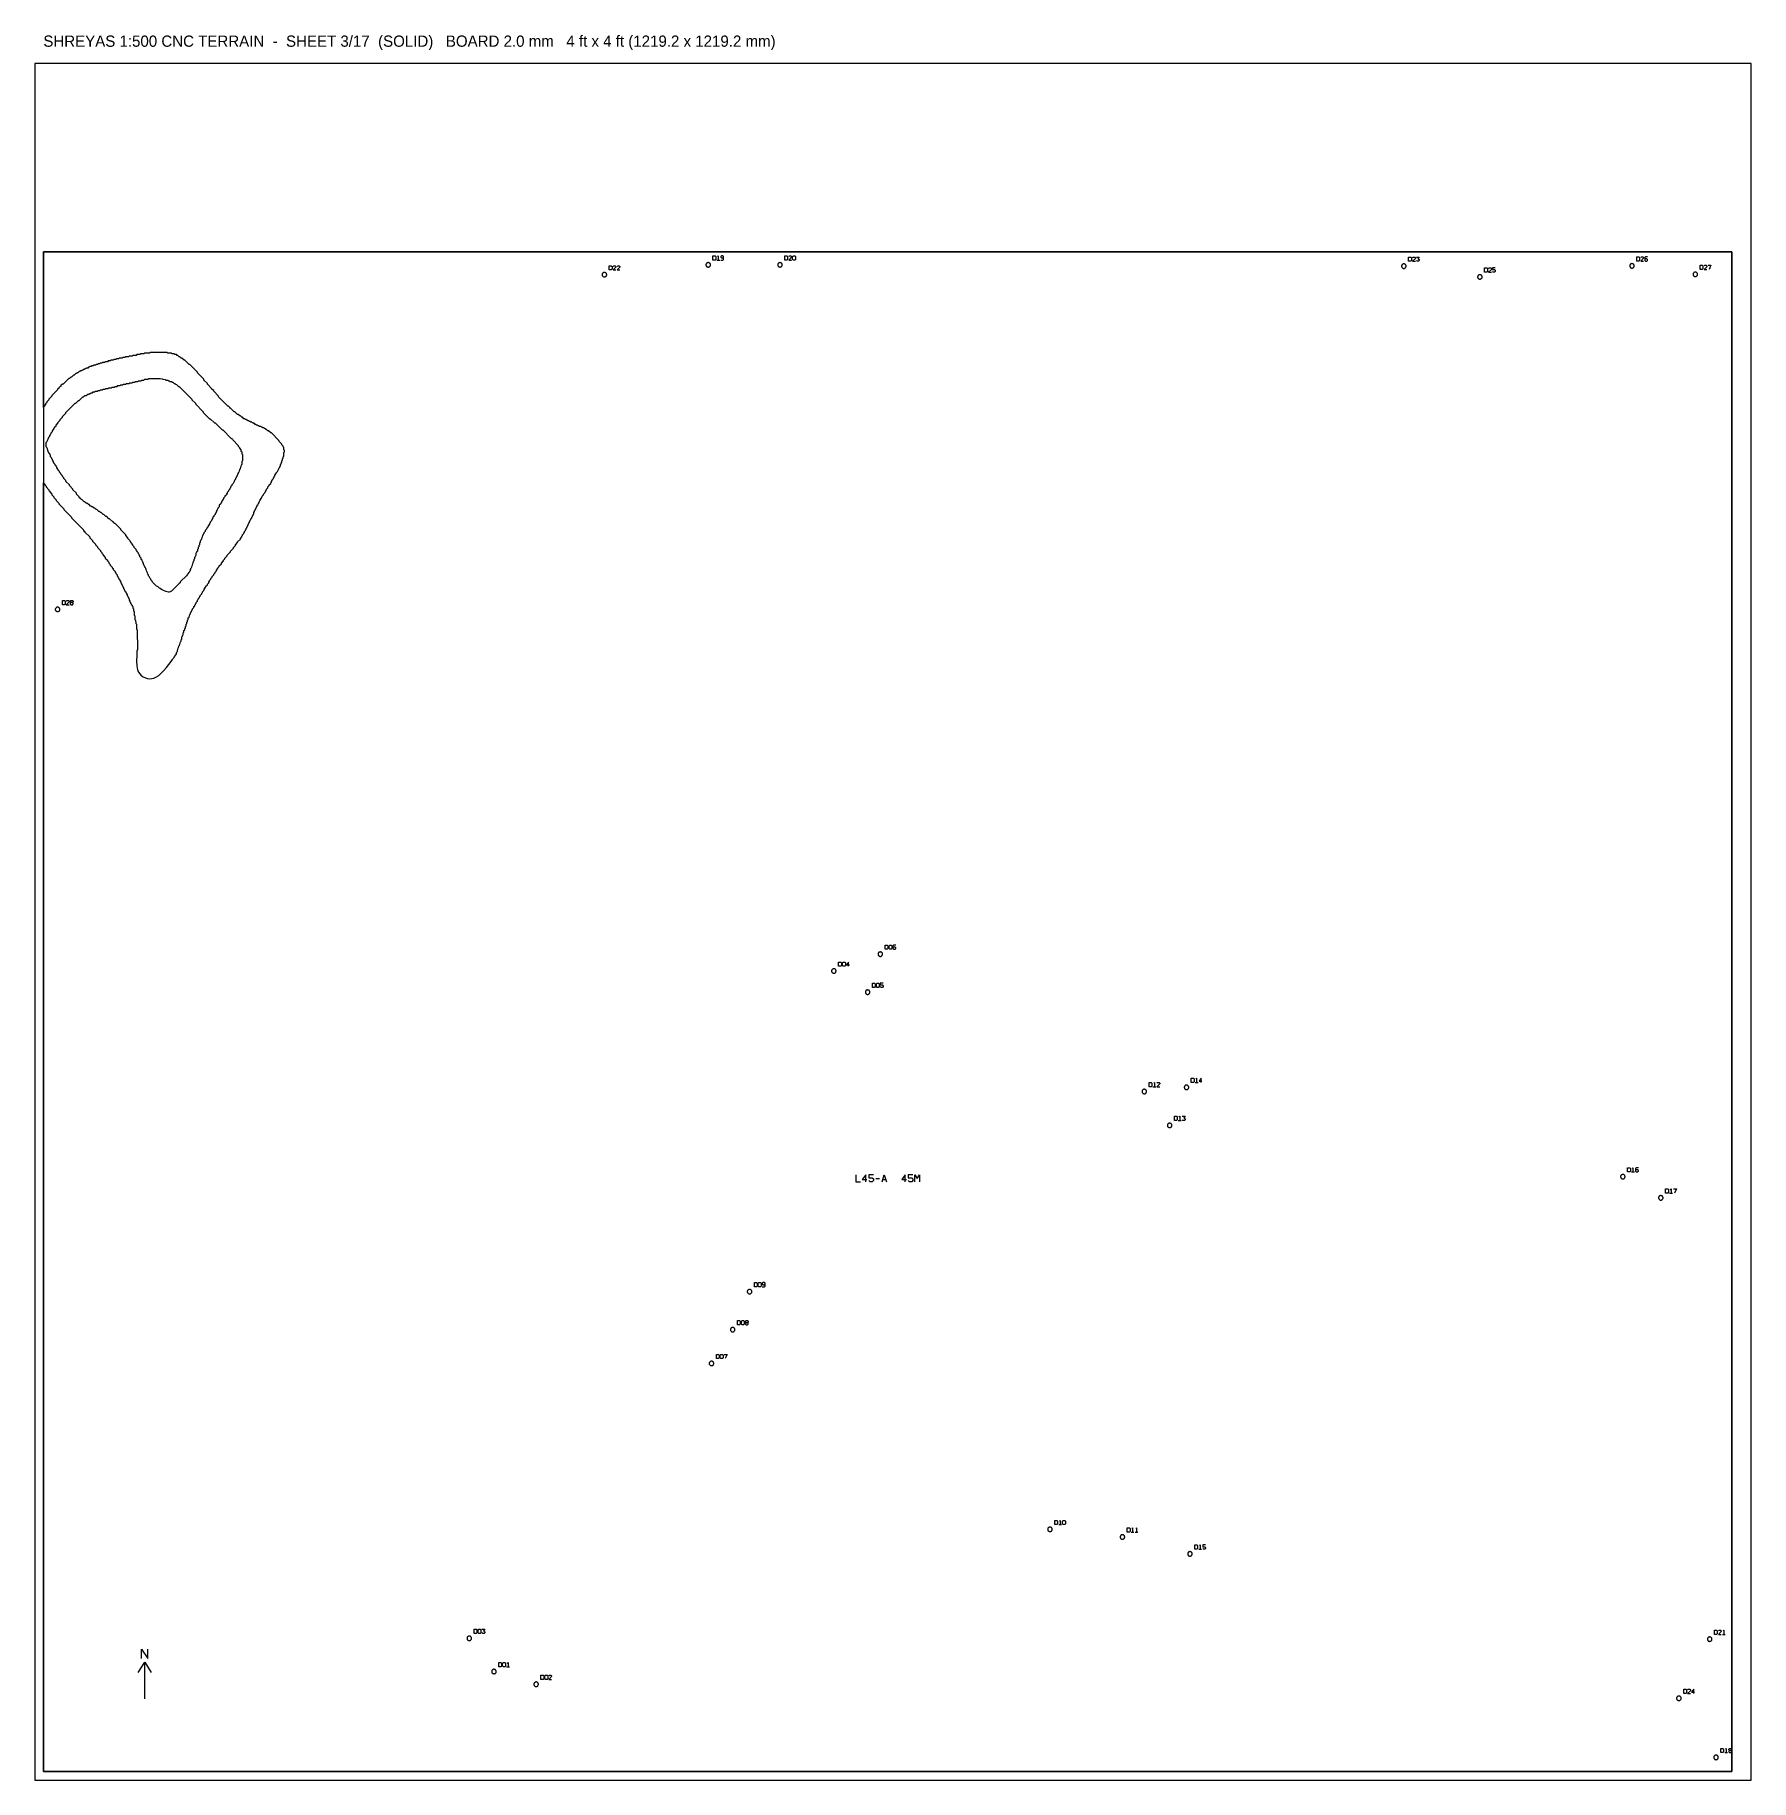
# Model space of a CAD drawing. Header units: millimetres. Extents: x 0 to 1219, y 0 to 1240.
import ezdxf

# ---------------------------------------------------------------- set-up
doc = ezdxf.new("R2010")
doc.units = ezdxf.units.MM
for name, color, linetype in [('CUT_DOWEL_3.2', 2, 'Continuous'), ('CUT_INNER', 1, 'Continuous'), ('CUT_OUTER', 1, 'Continuous'), ('ENGRAVE_BLDG_BOX', 5, 'Continuous'), ('ENGRAVE_BLDG_FOOTPRINT', 8, 'Continuous'), ('ENGRAVE_NEXT', 3, 'Continuous'), ('ENGRAVE_NORTH', 2, 'Continuous'), ('ENGRAVE_TEXT', 2, 'Continuous'), ('NOTES', 7, 'Continuous'), ('SHEET_EDGE', 7, 'Continuous')]:
    doc.layers.add(name, color=color, linetype=linetype)

msp = doc.modelspace()

# ---------------------------------------------------------------- texts
at = {"layer": 'NOTES'}
msp.add_text('SHREYAS 1:500 CNC TERRAIN  -  SHEET 3/17  (SOLID)   BOARD 2.0 mm   4 ft x 4 ft (1219.2 x 1219.2 mm)', height=8, dxfattribs=at).set_placement((6, 1231.2))

# ---------------------------------------------------------------- linework, layer by layer
at = {"layer": 'CUT_DOWEL_3.2'}
for points in [[(406.2, 1069.3), (406.2, 1069.5), (406.1, 1069.7), (406.1, 1069.9), (406, 1070.1), (405.9, 1070.3), (405.7, 1070.4), (405.6, 1070.6), (405.4, 1070.7), (405.2, 1070.8), (405, 1070.8), (404.8, 1070.9), (404.6, 1070.9), (404.4, 1070.9), (404.2, 1070.8), (404, 1070.8), (403.8, 1070.7), (403.6, 1070.6), (403.5, 1070.4), (403.3, 1070.3), (403.2, 1070.1), (403.1, 1069.9), (403.1, 1069.7), (403, 1069.5), (403, 1069.3), (403, 1069.1), (403.1, 1068.9), (403.1, 1068.7), (403.2, 1068.5), (403.3, 1068.3), (403.5, 1068.2), (403.6, 1068), (403.8, 1067.9), (404, 1067.8), (404.2, 1067.7), (404.4, 1067.7), (404.6, 1067.7), (404.8, 1067.7), (405, 1067.7), (405.2, 1067.8), (405.4, 1067.9), (405.6, 1068), (405.7, 1068.2), (405.9, 1068.3), (406, 1068.5), (406.1, 1068.7), (406.1, 1068.9), (406.2, 1069.1), (406.2, 1069.3)], [(479.9, 1076.3), (479.9, 1076.5), (479.9, 1076.7), (479.8, 1076.9), (479.7, 1077.1), (479.6, 1077.3), (479.4, 1077.4), (479.3, 1077.6), (479.1, 1077.7), (478.9, 1077.8), (478.7, 1077.8), (478.5, 1077.9), (478.3, 1077.9), (478.1, 1077.9), (477.9, 1077.8), (477.7, 1077.8), (477.5, 1077.7), (477.3, 1077.6), (477.2, 1077.4), (477, 1077.3), (476.9, 1077.1), (476.8, 1076.9), (476.8, 1076.7), (476.7, 1076.5), (476.7, 1076.3), (476.7, 1076.1), (476.8, 1075.9), (476.8, 1075.7), (476.9, 1075.5), (477, 1075.3), (477.2, 1075.2), (477.3, 1075), (477.5, 1074.9), (477.7, 1074.8), (477.9, 1074.8), (478.1, 1074.7), (478.3, 1074.7), (478.5, 1074.7), (478.7, 1074.8), (478.9, 1074.8), (479.1, 1074.9), (479.3, 1075), (479.4, 1075.2), (479.6, 1075.3), (479.7, 1075.5), (479.8, 1075.7), (479.9, 1075.9), (479.9, 1076.1), (479.9, 1076.3)], [(530.9, 1076.3), (530.9, 1076.5), (530.9, 1076.7), (530.8, 1076.9), (530.7, 1077.1), (530.6, 1077.3), (530.4, 1077.4), (530.3, 1077.6), (530.1, 1077.7), (529.9, 1077.8), (529.7, 1077.8), (529.5, 1077.9), (529.3, 1077.9), (529.1, 1077.9), (528.9, 1077.8), (528.7, 1077.8), (528.5, 1077.7), (528.3, 1077.6), (528.2, 1077.4), (528, 1077.3), (527.9, 1077.1), (527.8, 1076.9), (527.8, 1076.7), (527.7, 1076.5), (527.7, 1076.3), (527.7, 1076.1), (527.8, 1075.9), (527.8, 1075.7), (527.9, 1075.5), (528, 1075.3), (528.2, 1075.2), (528.3, 1075), (528.5, 1074.9), (528.7, 1074.8), (528.9, 1074.8), (529.1, 1074.7), (529.3, 1074.7), (529.5, 1074.7), (529.7, 1074.8), (529.9, 1074.8), (530.1, 1074.9), (530.3, 1075), (530.4, 1075.2), (530.6, 1075.3), (530.7, 1075.5), (530.8, 1075.7), (530.9, 1075.9), (530.9, 1076.1), (530.9, 1076.3)], [(974.1, 1075.4), (974.1, 1075.6), (974.1, 1075.8), (974, 1076), (973.9, 1076.2), (973.8, 1076.3), (973.7, 1076.5), (973.5, 1076.6), (973.3, 1076.7), (973.1, 1076.8), (972.9, 1076.9), (972.7, 1076.9), (972.5, 1077), (972.3, 1076.9), (972.1, 1076.9), (971.9, 1076.8), (971.7, 1076.7), (971.6, 1076.6), (971.4, 1076.5), (971.3, 1076.3), (971.1, 1076.2), (971.1, 1076), (971, 1075.8), (970.9, 1075.6), (970.9, 1075.4), (970.9, 1075.2), (971, 1074.9), (971.1, 1074.8), (971.1, 1074.6), (971.3, 1074.4), (971.4, 1074.2), (971.6, 1074.1), (971.7, 1074), (971.9, 1073.9), (972.1, 1073.8), (972.3, 1073.8), (972.5, 1073.8), (972.7, 1073.8), (972.9, 1073.8), (973.1, 1073.9), (973.3, 1074), (973.5, 1074.1), (973.7, 1074.2), (973.8, 1074.4), (973.9, 1074.6), (974, 1074.8), (974.1, 1074.9), (974.1, 1075.2), (974.1, 1075.4)], [(1028.1, 1067.7), (1028.1, 1067.9), (1028.1, 1068.1), (1028, 1068.3), (1027.9, 1068.5), (1027.8, 1068.7), (1027.7, 1068.9), (1027.5, 1069), (1027.3, 1069.1), (1027.1, 1069.2), (1026.9, 1069.3), (1026.7, 1069.3), (1026.5, 1069.3), (1026.3, 1069.3), (1026.1, 1069.3), (1025.9, 1069.2), (1025.7, 1069.1), (1025.6, 1069), (1025.4, 1068.9), (1025.3, 1068.7), (1025.1, 1068.5), (1025.1, 1068.3), (1025, 1068.1), (1024.9, 1067.9), (1024.9, 1067.7), (1024.9, 1067.5), (1025, 1067.3), (1025.1, 1067.1), (1025.1, 1066.9), (1025.3, 1066.8), (1025.4, 1066.6), (1025.6, 1066.5), (1025.7, 1066.3), (1025.9, 1066.3), (1026.1, 1066.2), (1026.3, 1066.1), (1026.5, 1066.1), (1026.7, 1066.1), (1026.9, 1066.2), (1027.1, 1066.3), (1027.3, 1066.3), (1027.5, 1066.5), (1027.7, 1066.6), (1027.8, 1066.8), (1027.9, 1066.9), (1028, 1067.1), (1028.1, 1067.3), (1028.1, 1067.5), (1028.1, 1067.7)], [(1136.2, 1075.6), (1136.2, 1075.8), (1136.1, 1076), (1136.1, 1076.2), (1136, 1076.4), (1135.8, 1076.5), (1135.7, 1076.7), (1135.5, 1076.8), (1135.4, 1076.9), (1135.2, 1077), (1135, 1077.1), (1134.8, 1077.2), (1134.6, 1077.2), (1134.4, 1077.2), (1134.2, 1077.1), (1134, 1077), (1133.8, 1076.9), (1133.6, 1076.8), (1133.4, 1076.7), (1133.3, 1076.5), (1133.2, 1076.4), (1133.1, 1076.2), (1133, 1076), (1133, 1075.8), (1133, 1075.6), (1133, 1075.4), (1133, 1075.1), (1133.1, 1075), (1133.2, 1074.8), (1133.3, 1074.6), (1133.4, 1074.4), (1133.6, 1074.3), (1133.8, 1074.2), (1134, 1074.1), (1134.2, 1074), (1134.4, 1074), (1134.6, 1074), (1134.8, 1074), (1135, 1074), (1135.2, 1074.1), (1135.4, 1074.2), (1135.5, 1074.3), (1135.7, 1074.4), (1135.8, 1074.6), (1136, 1074.8), (1136.1, 1075), (1136.1, 1075.1), (1136.2, 1075.4), (1136.2, 1075.6)], [(1181.2, 1069.6), (1181.2, 1069.8), (1181.1, 1070), (1181.1, 1070.2), (1181, 1070.4), (1180.8, 1070.5), (1180.7, 1070.7), (1180.5, 1070.8), (1180.4, 1070.9), (1180.2, 1071), (1180, 1071.1), (1179.8, 1071.2), (1179.6, 1071.2), (1179.4, 1071.2), (1179.2, 1071.1), (1179, 1071), (1178.8, 1070.9), (1178.6, 1070.8), (1178.4, 1070.7), (1178.3, 1070.5), (1178.2, 1070.4), (1178.1, 1070.2), (1178, 1070), (1178, 1069.8), (1178, 1069.6), (1178, 1069.4), (1178, 1069.1), (1178.1, 1069), (1178.2, 1068.8), (1178.3, 1068.6), (1178.4, 1068.4), (1178.6, 1068.3), (1178.8, 1068.2), (1179, 1068.1), (1179.2, 1068), (1179.4, 1068), (1179.6, 1068), (1179.8, 1068), (1180, 1068), (1180.2, 1068.1), (1180.4, 1068.2), (1180.5, 1068.3), (1180.7, 1068.4), (1180.8, 1068.6), (1181, 1068.8), (1181.1, 1069), (1181.1, 1069.1), (1181.2, 1069.4), (1181.2, 1069.6)], [(17.7, 831.5), (17.7, 831.7), (17.6, 832), (17.6, 832.1), (17.5, 832.3), (17.4, 832.5), (17.2, 832.7), (17.1, 832.8), (16.9, 832.9), (16.7, 833), (16.5, 833.1), (16.3, 833.1), (16.1, 833.1), (15.9, 833.1), (15.7, 833.1), (15.5, 833), (15.3, 832.9), (15.1, 832.8), (15, 832.7), (14.8, 832.5), (14.7, 832.3), (14.6, 832.1), (14.6, 832), (14.5, 831.7), (14.5, 831.5), (14.5, 831.3), (14.6, 831.1), (14.6, 830.9), (14.7, 830.7), (14.8, 830.6), (15, 830.4), (15.1, 830.3), (15.3, 830.2), (15.5, 830.1), (15.7, 830), (15.9, 830), (16.1, 829.9), (16.3, 830), (16.5, 830), (16.7, 830.1), (16.9, 830.2), (17.1, 830.3), (17.2, 830.4), (17.4, 830.6), (17.5, 830.7), (17.6, 830.9), (17.6, 831.1), (17.7, 831.3), (17.7, 831.5)], [(602.2, 586.7), (602.2, 586.9), (602.1, 587.1), (602.1, 587.3), (602, 587.5), (601.9, 587.7), (601.7, 587.8), (601.6, 588), (601.4, 588.1), (601.2, 588.2), (601, 588.2), (600.8, 588.3), (600.6, 588.3), (600.4, 588.3), (600.2, 588.2), (600, 588.2), (599.8, 588.1), (599.6, 588), (599.4, 587.8), (599.3, 587.7), (599.2, 587.5), (599.1, 587.3), (599, 587.1), (599, 586.9), (599, 586.7), (599, 586.5), (599, 586.3), (599.1, 586.1), (599.2, 585.9), (599.3, 585.7), (599.4, 585.6), (599.6, 585.4), (599.8, 585.3), (600, 585.2), (600.2, 585.1), (600.4, 585.1), (600.6, 585.1), (600.8, 585.1), (601, 585.1), (601.2, 585.2), (601.4, 585.3), (601.6, 585.4), (601.7, 585.6), (601.9, 585.7), (602, 585.9), (602.1, 586.1), (602.1, 586.3), (602.2, 586.5), (602.2, 586.7)], [(569.2, 574.7), (569.2, 574.9), (569.1, 575.1), (569.1, 575.3), (569, 575.5), (568.9, 575.7), (568.7, 575.8), (568.6, 576), (568.4, 576.1), (568.2, 576.2), (568, 576.2), (567.8, 576.3), (567.6, 576.3), (567.4, 576.3), (567.2, 576.2), (567, 576.2), (566.8, 576.1), (566.6, 576), (566.4, 575.8), (566.3, 575.7), (566.2, 575.5), (566.1, 575.3), (566, 575.1), (566, 574.9), (566, 574.7), (566, 574.5), (566, 574.3), (566.1, 574.1), (566.2, 573.9), (566.3, 573.7), (566.4, 573.6), (566.6, 573.4), (566.8, 573.3), (567, 573.2), (567.2, 573.1), (567.4, 573.1), (567.6, 573.1), (567.8, 573.1), (568, 573.1), (568.2, 573.2), (568.4, 573.3), (568.6, 573.4), (568.7, 573.6), (568.9, 573.7), (569, 573.9), (569.1, 574.1), (569.1, 574.3), (569.2, 574.5), (569.2, 574.7)], [(593.2, 559.7), (593.2, 559.9), (593.1, 560.1), (593.1, 560.3), (593, 560.5), (592.9, 560.7), (592.7, 560.8), (592.6, 561), (592.4, 561.1), (592.2, 561.2), (592, 561.2), (591.8, 561.3), (591.6, 561.3), (591.4, 561.3), (591.2, 561.2), (591, 561.2), (590.8, 561.1), (590.6, 561), (590.4, 560.8), (590.3, 560.7), (590.2, 560.5), (590.1, 560.3), (590, 560.1), (590, 559.9), (590, 559.7), (590, 559.5), (590, 559.3), (590.1, 559.1), (590.2, 558.9), (590.3, 558.7), (590.4, 558.6), (590.6, 558.4), (590.8, 558.3), (591, 558.2), (591.2, 558.1), (591.4, 558.1), (591.6, 558.1), (591.8, 558.1), (592, 558.1), (592.2, 558.2), (592.4, 558.3), (592.6, 558.4), (592.7, 558.6), (592.9, 558.7), (593, 558.9), (593.1, 559.1), (593.1, 559.3), (593.2, 559.5), (593.2, 559.7)], [(789.7, 489.1), (789.7, 489.3), (789.7, 489.5), (789.6, 489.7), (789.5, 489.9), (789.4, 490), (789.2, 490.2), (789.1, 490.3), (788.9, 490.5), (788.7, 490.5), (788.5, 490.6), (788.3, 490.7), (788.1, 490.7), (787.9, 490.7), (787.7, 490.6), (787.5, 490.5), (787.3, 490.5), (787.1, 490.3), (787, 490.2), (786.8, 490), (786.7, 489.9), (786.6, 489.7), (786.6, 489.5), (786.5, 489.3), (786.5, 489.1), (786.5, 488.9), (786.6, 488.7), (786.6, 488.5), (786.7, 488.3), (786.8, 488.1), (787, 487.9), (787.1, 487.8), (787.3, 487.7), (787.5, 487.6), (787.7, 487.5), (787.9, 487.5), (788.1, 487.5), (788.3, 487.5), (788.5, 487.5), (788.7, 487.6), (788.9, 487.7), (789.1, 487.8), (789.2, 487.9), (789.4, 488.1), (789.5, 488.3), (789.6, 488.5), (789.7, 488.7), (789.7, 488.9), (789.7, 489.1)], [(819.7, 492.1), (819.7, 492.3), (819.7, 492.5), (819.6, 492.7), (819.5, 492.9), (819.4, 493), (819.2, 493.2), (819.1, 493.3), (818.9, 493.5), (818.7, 493.5), (818.5, 493.6), (818.3, 493.7), (818.1, 493.7), (817.9, 493.7), (817.7, 493.6), (817.5, 493.5), (817.3, 493.5), (817.1, 493.3), (817, 493.2), (816.8, 493), (816.7, 492.9), (816.6, 492.7), (816.6, 492.5), (816.5, 492.3), (816.5, 492.1), (816.5, 491.9), (816.6, 491.7), (816.6, 491.5), (816.7, 491.3), (816.8, 491.1), (817, 490.9), (817.1, 490.8), (817.3, 490.7), (817.5, 490.6), (817.7, 490.5), (817.9, 490.5), (818.1, 490.5), (818.3, 490.5), (818.5, 490.5), (818.7, 490.6), (818.9, 490.7), (819.1, 490.8), (819.2, 490.9), (819.4, 491.1), (819.5, 491.3), (819.6, 491.5), (819.7, 491.7), (819.7, 491.9), (819.7, 492.1)], [(807.7, 465.1), (807.7, 465.3), (807.7, 465.5), (807.6, 465.7), (807.5, 465.9), (807.4, 466), (807.2, 466.2), (807.1, 466.3), (806.9, 466.5), (806.7, 466.5), (806.5, 466.6), (806.3, 466.7), (806.1, 466.7), (805.9, 466.7), (805.7, 466.6), (805.5, 466.5), (805.3, 466.5), (805.1, 466.3), (805, 466.2), (804.8, 466), (804.7, 465.9), (804.6, 465.7), (804.6, 465.5), (804.5, 465.3), (804.5, 465.1), (804.5, 464.9), (804.6, 464.7), (804.6, 464.5), (804.7, 464.3), (804.8, 464.1), (805, 463.9), (805.1, 463.8), (805.3, 463.7), (805.5, 463.6), (805.7, 463.5), (805.9, 463.5), (806.1, 463.5), (806.3, 463.5), (806.5, 463.5), (806.7, 463.6), (806.9, 463.7), (807.1, 463.8), (807.2, 463.9), (807.4, 464.1), (807.5, 464.3), (807.6, 464.5), (807.7, 464.7), (807.7, 464.9), (807.7, 465.1)], [(1129.7, 428.6), (1129.7, 428.8), (1129.6, 429), (1129.6, 429.2), (1129.5, 429.4), (1129.3, 429.6), (1129.2, 429.7), (1129, 429.9), (1128.9, 430), (1128.7, 430.1), (1128.5, 430.1), (1128.3, 430.2), (1128.1, 430.2), (1127.9, 430.2), (1127.7, 430.1), (1127.5, 430.1), (1127.3, 430), (1127.1, 429.9), (1126.9, 429.7), (1126.8, 429.6), (1126.7, 429.4), (1126.6, 429.2), (1126.5, 429), (1126.5, 428.8), (1126.5, 428.6), (1126.5, 428.4), (1126.5, 428.2), (1126.6, 428), (1126.7, 427.8), (1126.8, 427.6), (1126.9, 427.5), (1127.1, 427.3), (1127.3, 427.2), (1127.5, 427.1), (1127.7, 427), (1127.9, 427), (1128.1, 427), (1128.3, 427), (1128.5, 427), (1128.7, 427.1), (1128.9, 427.2), (1129, 427.3), (1129.2, 427.5), (1129.3, 427.6), (1129.5, 427.8), (1129.6, 428), (1129.6, 428.2), (1129.7, 428.4), (1129.7, 428.6)], [(1156.7, 413.6), (1156.7, 413.8), (1156.6, 414), (1156.6, 414.2), (1156.5, 414.4), (1156.3, 414.6), (1156.2, 414.7), (1156, 414.9), (1155.9, 415), (1155.7, 415.1), (1155.5, 415.1), (1155.3, 415.2), (1155.1, 415.2), (1154.9, 415.2), (1154.7, 415.1), (1154.5, 415.1), (1154.3, 415), (1154.1, 414.9), (1153.9, 414.7), (1153.8, 414.6), (1153.7, 414.4), (1153.6, 414.2), (1153.5, 414), (1153.5, 413.8), (1153.5, 413.6), (1153.5, 413.4), (1153.5, 413.2), (1153.6, 413), (1153.7, 412.8), (1153.8, 412.6), (1153.9, 412.5), (1154.1, 412.3), (1154.3, 412.2), (1154.5, 412.1), (1154.7, 412), (1154.9, 412), (1155.1, 412), (1155.3, 412), (1155.5, 412), (1155.7, 412.1), (1155.9, 412.2), (1156, 412.3), (1156.2, 412.5), (1156.3, 412.6), (1156.5, 412.8), (1156.6, 413), (1156.6, 413.2), (1156.7, 413.4), (1156.7, 413.6)], [(509.3, 347), (509.3, 347.2), (509.2, 347.4), (509.2, 347.6), (509.1, 347.8), (509, 347.9), (508.8, 348.1), (508.7, 348.2), (508.5, 348.3), (508.3, 348.4), (508.1, 348.5), (507.9, 348.5), (507.7, 348.6), (507.5, 348.5), (507.3, 348.5), (507.1, 348.4), (506.9, 348.3), (506.7, 348.2), (506.6, 348.1), (506.4, 347.9), (506.3, 347.8), (506.2, 347.6), (506.1, 347.4), (506.1, 347.2), (506.1, 347), (506.1, 346.7), (506.1, 346.5), (506.2, 346.3), (506.3, 346.2), (506.4, 346), (506.6, 345.8), (506.7, 345.7), (506.9, 345.6), (507.1, 345.5), (507.3, 345.4), (507.5, 345.4), (507.7, 345.4), (507.9, 345.4), (508.1, 345.4), (508.3, 345.5), (508.5, 345.6), (508.7, 345.7), (508.8, 345.8), (509, 346), (509.1, 346.2), (509.2, 346.3), (509.2, 346.5), (509.3, 346.7), (509.3, 347)], [(497.3, 320), (497.3, 320.2), (497.2, 320.4), (497.2, 320.6), (497.1, 320.8), (497, 320.9), (496.8, 321.1), (496.7, 321.2), (496.5, 321.3), (496.3, 321.4), (496.1, 321.5), (495.9, 321.5), (495.7, 321.6), (495.5, 321.5), (495.3, 321.5), (495.1, 321.4), (494.9, 321.3), (494.7, 321.2), (494.6, 321.1), (494.4, 320.9), (494.3, 320.8), (494.2, 320.6), (494.1, 320.4), (494.1, 320.2), (494.1, 320), (494.1, 319.7), (494.1, 319.5), (494.2, 319.3), (494.3, 319.2), (494.4, 319), (494.6, 318.8), (494.7, 318.7), (494.9, 318.6), (495.1, 318.5), (495.3, 318.4), (495.5, 318.4), (495.7, 318.4), (495.9, 318.4), (496.1, 318.4), (496.3, 318.5), (496.5, 318.6), (496.7, 318.7), (496.8, 318.8), (497, 319), (497.1, 319.2), (497.2, 319.3), (497.2, 319.5), (497.3, 319.7), (497.3, 320)], [(482.3, 296), (482.3, 296.2), (482.2, 296.4), (482.2, 296.6), (482.1, 296.8), (482, 296.9), (481.8, 297.1), (481.7, 297.2), (481.5, 297.3), (481.3, 297.4), (481.1, 297.5), (480.9, 297.5), (480.7, 297.6), (480.5, 297.5), (480.3, 297.5), (480.1, 297.4), (479.9, 297.3), (479.7, 297.2), (479.6, 297.1), (479.4, 296.9), (479.3, 296.8), (479.2, 296.6), (479.1, 296.4), (479.1, 296.2), (479.1, 296), (479.1, 295.7), (479.1, 295.5), (479.2, 295.3), (479.3, 295.2), (479.4, 295), (479.6, 294.8), (479.7, 294.7), (479.9, 294.6), (480.1, 294.5), (480.3, 294.4), (480.5, 294.4), (480.7, 294.4), (480.9, 294.4), (481.1, 294.4), (481.3, 294.5), (481.5, 294.6), (481.7, 294.7), (481.8, 294.8), (482, 295), (482.1, 295.2), (482.2, 295.3), (482.2, 295.5), (482.3, 295.7), (482.3, 296)], [(722.7, 178.1), (722.7, 178.3), (722.6, 178.5), (722.6, 178.7), (722.5, 178.9), (722.4, 179.1), (722.2, 179.2), (722.1, 179.4), (721.9, 179.5), (721.7, 179.6), (721.5, 179.6), (721.3, 179.7), (721.1, 179.7), (720.9, 179.7), (720.7, 179.6), (720.5, 179.6), (720.3, 179.5), (720.1, 179.4), (720, 179.2), (719.8, 179.1), (719.7, 178.9), (719.6, 178.7), (719.5, 178.5), (719.5, 178.3), (719.5, 178.1), (719.5, 177.9), (719.5, 177.7), (719.6, 177.5), (719.7, 177.3), (719.8, 177.1), (720, 177), (720.1, 176.8), (720.3, 176.7), (720.5, 176.6), (720.7, 176.5), (720.9, 176.5), (721.1, 176.5), (721.3, 176.5), (721.5, 176.5), (721.7, 176.6), (721.9, 176.7), (722.1, 176.8), (722.2, 177), (722.4, 177.1), (722.5, 177.3), (722.6, 177.5), (722.6, 177.7), (722.7, 177.9), (722.7, 178.1)], [(774.2, 172.7), (774.2, 172.9), (774.1, 173.1), (774.1, 173.3), (774, 173.5), (773.8, 173.7), (773.7, 173.8), (773.6, 174), (773.4, 174.1), (773.2, 174.2), (773, 174.2), (772.8, 174.3), (772.6, 174.3), (772.4, 174.3), (772.2, 174.2), (772, 174.2), (771.8, 174.1), (771.6, 174), (771.4, 173.8), (771.3, 173.7), (771.2, 173.5), (771.1, 173.3), (771, 173.1), (771, 172.9), (771, 172.7), (771, 172.5), (771, 172.3), (771.1, 172.1), (771.2, 171.9), (771.3, 171.7), (771.4, 171.6), (771.6, 171.4), (771.8, 171.3), (772, 171.2), (772.2, 171.1), (772.4, 171.1), (772.6, 171.1), (772.8, 171.1), (773, 171.1), (773.2, 171.2), (773.4, 171.3), (773.6, 171.4), (773.7, 171.6), (773.8, 171.7), (774, 171.9), (774.1, 172.1), (774.1, 172.3), (774.2, 172.5), (774.2, 172.7)], [(822.2, 160.7), (822.2, 160.9), (822.1, 161.1), (822.1, 161.3), (822, 161.5), (821.8, 161.7), (821.7, 161.8), (821.6, 162), (821.4, 162.1), (821.2, 162.2), (821, 162.2), (820.8, 162.3), (820.6, 162.3), (820.4, 162.3), (820.2, 162.2), (820, 162.2), (819.8, 162.1), (819.6, 162), (819.4, 161.8), (819.3, 161.7), (819.2, 161.5), (819.1, 161.3), (819, 161.1), (819, 160.9), (819, 160.7), (819, 160.5), (819, 160.3), (819.1, 160.1), (819.2, 159.9), (819.3, 159.7), (819.4, 159.6), (819.6, 159.4), (819.8, 159.3), (820, 159.2), (820.2, 159.1), (820.4, 159.1), (820.6, 159.1), (820.8, 159.1), (821, 159.1), (821.2, 159.2), (821.4, 159.3), (821.6, 159.4), (821.7, 159.6), (821.8, 159.7), (822, 159.9), (822.1, 160.1), (822.1, 160.3), (822.2, 160.5), (822.2, 160.7)], [(310.2, 100.7), (310.2, 100.9), (310.1, 101.1), (310.1, 101.3), (310, 101.5), (309.8, 101.7), (309.7, 101.8), (309.6, 102), (309.4, 102.1), (309.2, 102.2), (309, 102.2), (308.8, 102.3), (308.6, 102.3), (308.4, 102.3), (308.2, 102.2), (308, 102.2), (307.8, 102.1), (307.6, 102), (307.4, 101.8), (307.3, 101.7), (307.2, 101.5), (307.1, 101.3), (307, 101.1), (307, 100.9), (307, 100.7), (307, 100.5), (307, 100.3), (307.1, 100.1), (307.2, 99.9), (307.3, 99.7), (307.4, 99.6), (307.6, 99.4), (307.8, 99.3), (308, 99.2), (308.2, 99.2), (308.4, 99.1), (308.6, 99.1), (308.8, 99.1), (309, 99.2), (309.2, 99.2), (309.4, 99.3), (309.6, 99.4), (309.7, 99.6), (309.8, 99.7), (310, 99.9), (310.1, 100.1), (310.1, 100.3), (310.2, 100.5), (310.2, 100.7)], [(1191.4, 100.1), (1191.4, 100.3), (1191.4, 100.5), (1191.3, 100.7), (1191.2, 100.9), (1191.1, 101.1), (1190.9, 101.2), (1190.8, 101.4), (1190.6, 101.5), (1190.4, 101.6), (1190.2, 101.6), (1190, 101.7), (1189.8, 101.7), (1189.6, 101.7), (1189.4, 101.6), (1189.2, 101.6), (1189, 101.5), (1188.8, 101.4), (1188.7, 101.2), (1188.5, 101.1), (1188.4, 100.9), (1188.3, 100.7), (1188.3, 100.5), (1188.2, 100.3), (1188.2, 100.1), (1188.2, 99.9), (1188.3, 99.7), (1188.3, 99.5), (1188.4, 99.3), (1188.5, 99.1), (1188.7, 99), (1188.8, 98.8), (1189, 98.7), (1189.2, 98.6), (1189.4, 98.6), (1189.6, 98.5), (1189.8, 98.5), (1190, 98.5), (1190.2, 98.6), (1190.4, 98.6), (1190.6, 98.7), (1190.8, 98.8), (1190.9, 99), (1191.1, 99.1), (1191.2, 99.3), (1191.3, 99.5), (1191.4, 99.7), (1191.4, 99.9), (1191.4, 100.1)], [(327.7, 77.1), (327.7, 77.3), (327.6, 77.5), (327.6, 77.7), (327.5, 77.9), (327.4, 78.1), (327.2, 78.2), (327.1, 78.4), (326.9, 78.5), (326.7, 78.6), (326.5, 78.6), (326.3, 78.7), (326.1, 78.7), (325.9, 78.7), (325.7, 78.6), (325.5, 78.6), (325.3, 78.5), (325.1, 78.4), (325, 78.2), (324.8, 78.1), (324.7, 77.9), (324.6, 77.7), (324.5, 77.5), (324.5, 77.3), (324.5, 77.1), (324.5, 76.9), (324.5, 76.7), (324.6, 76.5), (324.7, 76.3), (324.8, 76.1), (325, 76), (325.1, 75.8), (325.3, 75.7), (325.5, 75.6), (325.7, 75.6), (325.9, 75.5), (326.1, 75.5), (326.3, 75.5), (326.5, 75.6), (326.7, 75.6), (326.9, 75.7), (327.1, 75.8), (327.2, 76), (327.4, 76.1), (327.5, 76.3), (327.6, 76.5), (327.6, 76.7), (327.7, 76.9), (327.7, 77.1)], [(357.7, 68.1), (357.7, 68.3), (357.6, 68.5), (357.6, 68.7), (357.5, 68.9), (357.4, 69.1), (357.2, 69.2), (357.1, 69.4), (356.9, 69.5), (356.7, 69.6), (356.5, 69.6), (356.3, 69.7), (356.1, 69.7), (355.9, 69.7), (355.7, 69.6), (355.5, 69.6), (355.3, 69.5), (355.1, 69.4), (355, 69.2), (354.8, 69.1), (354.7, 68.9), (354.6, 68.7), (354.5, 68.5), (354.5, 68.3), (354.5, 68.1), (354.5, 67.9), (354.5, 67.7), (354.6, 67.5), (354.7, 67.3), (354.8, 67.1), (355, 67), (355.1, 66.8), (355.3, 66.7), (355.5, 66.6), (355.7, 66.6), (355.9, 66.5), (356.1, 66.5), (356.3, 66.5), (356.5, 66.6), (356.7, 66.6), (356.9, 66.7), (357.1, 66.8), (357.2, 67), (357.4, 67.1), (357.5, 67.3), (357.6, 67.5), (357.6, 67.7), (357.7, 67.9), (357.7, 68.1)], [(1169.5, 58.1), (1169.5, 58.3), (1169.4, 58.5), (1169.4, 58.7), (1169.3, 58.9), (1169.1, 59.1), (1169, 59.2), (1168.9, 59.4), (1168.7, 59.5), (1168.5, 59.6), (1168.3, 59.6), (1168.1, 59.7), (1167.9, 59.7), (1167.7, 59.7), (1167.5, 59.6), (1167.3, 59.6), (1167.1, 59.5), (1166.9, 59.4), (1166.7, 59.2), (1166.6, 59.1), (1166.5, 58.9), (1166.4, 58.7), (1166.3, 58.5), (1166.3, 58.3), (1166.3, 58.1), (1166.3, 57.9), (1166.3, 57.7), (1166.4, 57.5), (1166.5, 57.3), (1166.6, 57.1), (1166.7, 57), (1166.9, 56.8), (1167.1, 56.7), (1167.3, 56.6), (1167.5, 56.6), (1167.7, 56.5), (1167.9, 56.5), (1168.1, 56.5), (1168.3, 56.6), (1168.5, 56.6), (1168.7, 56.7), (1168.9, 56.8), (1169, 57), (1169.1, 57.1), (1169.3, 57.3), (1169.4, 57.5), (1169.4, 57.7), (1169.5, 57.9), (1169.5, 58.1)], [(1195.9, 16.1), (1195.9, 16.3), (1195.9, 16.5), (1195.8, 16.7), (1195.7, 16.9), (1195.6, 17.1), (1195.5, 17.2), (1195.3, 17.4), (1195.1, 17.5), (1194.9, 17.6), (1194.7, 17.6), (1194.5, 17.7), (1194.3, 17.7), (1194.1, 17.7), (1193.9, 17.6), (1193.7, 17.6), (1193.5, 17.5), (1193.3, 17.4), (1193.2, 17.2), (1193.1, 17.1), (1192.9, 16.9), (1192.8, 16.7), (1192.8, 16.5), (1192.7, 16.3), (1192.7, 16.1), (1192.7, 15.9), (1192.8, 15.7), (1192.8, 15.5), (1192.9, 15.3), (1193.1, 15.1), (1193.2, 15), (1193.3, 14.8), (1193.5, 14.7), (1193.7, 14.6), (1193.9, 14.6), (1194.1, 14.5), (1194.3, 14.5), (1194.5, 14.5), (1194.7, 14.6), (1194.9, 14.6), (1195.1, 14.7), (1195.3, 14.8), (1195.5, 15), (1195.6, 15.1), (1195.7, 15.3), (1195.8, 15.5), (1195.9, 15.7), (1195.9, 15.9), (1195.9, 16.1)]]:
    msp.add_lwpolyline(points, close=True, dxfattribs=at)
at = {"layer": 'CUT_INNER'}
msp.add_lwpolyline([(94, 844), (93, 844.3), (91, 845.3), (90, 845.8), (89, 846.4), (88.5, 846.7), (87.5, 847.5), (87, 847.9), (86.5, 848.1), (86, 848.5), (83.5, 851), (83.3, 851.5), (82.4, 852.5), (82.3, 853), (81.9, 853.5), (81.7, 854), (81.3, 854.5), (81.2, 855), (80.8, 855.5), (80.7, 856), (80.3, 856.5), (80.1, 857.5), (79.7, 858), (79.6, 858.5), (79.2, 859), (79.1, 860), (78.7, 860.5), (78.6, 861), (78.2, 861.5), (78.1, 862), (77.7, 862.5), (77.6, 863), (77.2, 863.5), (77.1, 864.5), (76.6, 865), (76.5, 865.6), (76.1, 866), (76.1, 866.5), (75.6, 867), (75.6, 868), (74.6, 869), (74.6, 869.5), (74.1, 870), (74.1, 870.5), (73.6, 871), (73.5, 871.5), (73.1, 872), (73, 872.5), (72.1, 873.5), (72, 874.1), (70.6, 875.5), (70.5, 876), (69.6, 877), (69.5, 877.5), (68.6, 878.5), (68.5, 879), (67.6, 880), (67.5, 880.5), (66.1, 882), (66, 882.5), (64.5, 884), (64.5, 884.5), (61, 888), (61, 888.5), (57, 892.5), (56.5, 892.6), (56, 893), (56, 893.5), (55.5, 893.5), (53, 896), (52.5, 896), (51, 897.5), (50.5, 897.5), (49, 899), (48.5, 899), (47, 900.5), (46.5, 900.5), (46, 901), (45.5, 901), (44, 902.5), (43.5, 902.5), (42.5, 903.5), (42, 903.5), (41, 904.5), (40.5, 904.5), (40, 905), (39.5, 905), (38.5, 906), (38, 906), (37, 907), (36.5, 907), (35.5, 908), (35, 908), (33.5, 909.5), (33, 909.6), (32.5, 910), (32.5, 910.5), (32, 910.6), (31.5, 911), (31.5, 911.5), (29.5, 913.5), (29.5, 914), (27, 916.5), (27, 917), (24.5, 919.5), (24.5, 920), (22, 922.5), (22, 923), (20.5, 924.5), (20.5, 925), (19.5, 926), (19.5, 926.5), (18.5, 927.5), (18.5, 928), (17.5, 929), (17.5, 929.5), (16.5, 930.5), (16.5, 931), (15.5, 932), (15.5, 932.5), (15, 933), (15, 933.5), (14.5, 934), (14.5, 934.5), (13.5, 935.5), (13.5, 936), (13, 936.5), (13, 937), (12.5, 937.5), (12.5, 938), (12, 938.5), (12, 939), (11, 940), (11, 941), (10.5, 941.5), (10.5, 942), (10, 942.5), (10, 943), (9.5, 943.5), (9.5, 944.1), (9.1, 944.5), (9, 945.5), (8.6, 946), (8.5, 946.5), (8.1, 947), (8, 948.5), (8.1, 950), (8.5, 950.5), (8.6, 951), (9, 951.5), (9.1, 952), (9.5, 952.5), (9.5, 953), (10, 953.5), (10, 954), (10.5, 954.5), (10.5, 955), (11, 955.5), (11, 956), (11.5, 956.5), (11.5, 957), (12.5, 958), (12.5, 958.5), (13.5, 959.5), (13.5, 960), (14, 960.5), (14, 961), (15, 962), (15, 962.5), (16.5, 964), (16.5, 964.5), (18, 966), (18, 966.5), (19.5, 968), (19.5, 968.5), (22, 971), (22, 971.5), (28.5, 978), (29, 978), (31, 980), (31.5, 980), (34, 982.5), (34.5, 982.5), (35.5, 983.5), (36.5, 983.5), (37.5, 984.5), (38.5, 984.5), (39, 985), (39.5, 985), (40, 985.5), (41, 985.5), (41.5, 986), (42.5, 986), (43, 986.5), (44.5, 986.5), (45, 987), (46, 987), (46.5, 987.5), (48, 987.5), (48.5, 988), (50, 988), (50.5, 988.5), (52, 988.5), (52.5, 989), (54.5, 989), (55, 989.5), (56.5, 989.5), (57, 990), (58.5, 990), (59, 990.5), (60.5, 990.5), (61, 991), (62.5, 991), (63, 991.5), (64.5, 991.5), (65, 992), (67, 992), (67.5, 992.5), (69, 992.5), (69.5, 993), (71, 993), (71.5, 993.5), (73, 993.5), (73.5, 994), (75.5, 994), (76, 994.5), (77.5, 994.5), (78, 995), (80.5, 995), (81, 995.5), (89, 995.5), (90.5, 995.4), (91, 995), (92.5, 994.9), (93, 994.5), (94.5, 994.4), (94.9, 994), (95.5, 993.9), (96, 993.5), (97, 993.4), (97.5, 993), (98, 992.9), (99, 992), (99.5, 992), (100, 991.5), (100.5, 991.4), (102, 990), (102.5, 990), (111.5, 981), (111.5, 980.5), (114, 978), (114, 977.5), (119.5, 972), (119.5, 971.5), (120.5, 970.5), (124, 967), (124.5, 967), (127.5, 964), (128, 964), (133, 959), (133.5, 959), (139.5, 953), (140, 952.9), (140.4, 952.5), (140.5, 952), (144.4, 948), (144.5, 947.5), (145.4, 946.5), (145.4, 946), (146.4, 945), (146.4, 944), (146.9, 943.5), (146.9, 942), (147.4, 941.5), (147.4, 941), (147.4, 937), (147, 936.5), (146.9, 934.5), (146.5, 934), (146.4, 933), (146, 932.5), (145.9, 931.5), (145.5, 931.1), (145.4, 930.5), (145, 930), (144.9, 929), (144.5, 928.6), (144.4, 928), (144, 927.5), (143.9, 927), (143.5, 926.5), (143.4, 926), (143, 925.5), (142.9, 925), (142.5, 924.5), (142.4, 924), (142, 923.5), (141.9, 923), (141.5, 922.5), (141.4, 922), (141, 921.5), (140.9, 921), (140, 920), (140, 919.5), (139, 918.5), (139, 918), (138.5, 917.5), (138.5, 917), (137.5, 916), (137.5, 915.5), (136.5, 914.5), (136.5, 914), (136, 913.5), (136, 913), (135, 912), (135, 911.5), (134, 910.5), (134, 910), (133, 909), (133, 908.5), (132.5, 908), (132.5, 907.5), (132, 907), (132, 906.5), (131, 905.5), (131, 904.5), (130, 903.5), (130, 903), (129.5, 902.5), (129.5, 902), (129, 901.5), (129, 901), (128.5, 900.5), (128.5, 900), (128, 899.5), (128, 899), (127, 898), (127, 897.5), (126.5, 897), (126.5, 896.5), (126, 896), (126, 895.5), (125.5, 895), (125.5, 894.5), (124.5, 893.5), (124.5, 893), (124, 892.5), (124, 892), (123, 891), (123, 890.5), (122.5, 890), (122.5, 889.5), (122, 889), (122, 888.5), (121, 887.5), (121, 887), (120, 886), (120, 885.5), (119.5, 885), (119.5, 884.5), (119, 884), (118.9, 883), (118.5, 882.5), (118.4, 881.5), (118, 881.1), (117.9, 880.5), (117.5, 880), (117.4, 879), (117, 878.5), (116.9, 877.5), (116.5, 877), (116.4, 876), (116, 875.5), (115.9, 874.5), (115.5, 874), (115.4, 873), (115, 872.6), (114.9, 872), (114.4, 871.5), (114.4, 870), (114, 869.6), (113.9, 869), (113.4, 868.5), (113.4, 867.5), (112.9, 867), (112.9, 866), (112.4, 865.5), (112.3, 864.5), (111.9, 864), (111.8, 863), (111.4, 862.5), (111.3, 861.5), (110.9, 861), (110.8, 860.5), (110.4, 860), (110.2, 859), (109.8, 858.5), (109.7, 858), (108.5, 856.7), (108.3, 856.5), (108.2, 856), (107.7, 855.5), (103.5, 851.3), (103.3, 851), (103.1, 850.5), (102.6, 850), (98.9, 846.5), (98, 845.4), (97, 844.6), (96, 844.1), (95.5, 843.9), (95, 843.8), (94, 844), (94, 844)], close=True, dxfattribs=at)
at = {"layer": 'CUT_OUTER'}
msp.add_lwpolyline([(6, 6), (1205.5, 6), (1205.5, 1085.5), (6, 1085.5), (6, 6)], close=True, dxfattribs=at)
at = {"layer": 'ENGRAVE_BLDG_BOX'}
for points in [[(1205.5, 911.3), (1205.5, 938.4), (1205.5, 938.4), (1205.5, 911.3), (1205.5, 911.3)], [(1205.5, 908.4), (1205.5, 885), (1205.5, 885), (1205.5, 908.4), (1205.5, 908.4)], [(1205.5, 881.5), (1205.5, 855.1), (1205.5, 855.1), (1205.5, 881.5), (1205.5, 881.5)], [(1205.5, 548.3), (1205.5, 584.4), (1205.5, 584.4), (1205.5, 548.3), (1205.5, 548.3)], [(1205.5, 506.2), (1205.5, 544.7), (1205.5, 544.7), (1205.5, 506.2), (1205.5, 506.2)], [(1205.5, 468.8), (1205.5, 497.7), (1205.5, 497.7), (1205.5, 468.8), (1205.5, 468.8)], [(1205.5, 438.5), (1205.5, 463.1), (1205.5, 463.1), (1205.5, 438.5), (1205.5, 438.5)], [(1205.5, 404.5), (1205.5, 433.1), (1205.5, 433.1), (1205.5, 404.5), (1205.5, 404.5)], [(1205.5, 368.5), (1205.5, 398), (1205.5, 398), (1205.5, 368.5), (1205.5, 368.5)], [(1205.5, 363.2), (1205.5, 334.8), (1205.5, 334.8), (1205.5, 363.2), (1205.5, 363.2)], [(34.9, 6), (61.1, 6), (61.1, 6), (34.9, 6), (34.9, 6)], [(66.3, 6), (91.5, 6), (91.5, 6), (66.3, 6), (66.3, 6)], [(148, 6), (200.8, 6), (200.8, 6), (148, 6), (148, 6)], [(401.3, 6), (380.1, 6), (380.1, 6), (401.3, 6), (401.3, 6)], [(474.5, 6), (442.3, 6), (442.3, 6), (474.5, 6), (474.5, 6)], [(484.9, 6), (511.7, 6), (511.7, 6), (484.9, 6), (484.9, 6)], [(518.8, 6), (527.4, 6), (527.4, 6), (518.8, 6), (518.8, 6)]]:
    msp.add_lwpolyline(points, close=True, dxfattribs=at)
at = {"layer": 'ENGRAVE_BLDG_FOOTPRINT'}
for points in [[(1205.5, 938.4), (1205.5, 911.3), (1205.5, 911.3), (1205.5, 938.4), (1205.5, 938.4)], [(1205.5, 885), (1205.5, 908.4), (1205.5, 908.4), (1205.5, 885), (1205.5, 885)], [(1205.5, 855.1), (1205.5, 881.5), (1205.5, 881.5), (1205.5, 855.1), (1205.5, 855.1)], [(1205.5, 584.1), (1205.5, 548.8), (1205.5, 548.8), (1205.5, 584.1), (1205.5, 584.1)], [(1205.5, 544.7), (1205.5, 506.2), (1205.5, 506.2), (1205.5, 544.7), (1205.5, 544.7)], [(1205.5, 497.7), (1205.5, 468.8), (1205.5, 468.8), (1205.5, 497.7), (1205.5, 497.7)], [(1205.5, 463.1), (1205.5, 438.5), (1205.5, 438.5), (1205.5, 463.1), (1205.5, 463.1)], [(1205.5, 433.1), (1205.5, 404.5), (1205.5, 404.5), (1205.5, 433.1), (1205.5, 433.1)], [(1205.5, 398), (1205.5, 368.5), (1205.5, 368.5), (1205.5, 398), (1205.5, 398)], [(1205.5, 363.2), (1205.5, 334.8), (1205.5, 334.8), (1205.5, 363.2), (1205.5, 363.2)], [(61.1, 6), (34.9, 6), (34.9, 6), (61.1, 6), (61.1, 6)], [(91.5, 6), (66.3, 6), (66.3, 6), (91.5, 6), (91.5, 6)], [(200.8, 6), (148, 6), (148, 6), (200.8, 6), (200.8, 6)], [(380.1, 6), (401.3, 6), (401.3, 6), (380.1, 6), (380.1, 6)], [(442.3, 6), (474.5, 6), (474.5, 6), (442.3, 6), (442.3, 6)], [(511.7, 6), (484.9, 6), (484.9, 6), (511.7, 6), (511.7, 6)], [(527.4, 6), (518.8, 6), (518.8, 6), (527.4, 6), (527.4, 6)]]:
    msp.add_lwpolyline(points, close=True, dxfattribs=at)
at = {"layer": 'ENGRAVE_NEXT'}
msp.add_lwpolyline([(1205.5, 1085.5), (1205.5, 6), (6, 6), (6, 921.5), (7, 920.5), (7, 920), (8, 919), (8, 918.5), (10, 916.5), (10, 916), (10.5, 915.5), (10.5, 915), (12, 913.5), (12, 913), (13.5, 911.5), (13.5, 911), (15, 909.5), (15, 909), (17, 907), (17, 906.5), (20.5, 903), (20.5, 902.5), (26, 897), (26, 896.5), (34.5, 888), (34.5, 887.5), (35, 887), (35.5, 887), (35.5, 886.5), (39, 883), (39, 882.5), (41, 880.5), (41, 880), (43, 878), (43, 877.5), (44.5, 876), (44.5, 875.5), (46.5, 873.5), (46.5, 873), (47.5, 872), (47.5, 871.5), (48.5, 870.5), (48.5, 870), (50, 868.5), (50, 868), (51.5, 866.5), (51.5, 866), (52.5, 865), (52.5, 864.5), (53.5, 863.5), (53.5, 863), (55, 861.5), (55, 861), (55.5, 860.5), (55.5, 860), (57, 858.5), (57, 858), (57.5, 857.5), (57.5, 857), (58.5, 856), (58.5, 855.5), (59, 855), (59, 854.5), (59.5, 854), (59.5, 853.5), (60, 853), (60, 852.5), (60.5, 852), (60.5, 851.5), (61, 851), (61, 850.5), (61.5, 850), (61.5, 849.5), (62, 849), (62, 848.5), (62.5, 848), (62.5, 847.5), (63, 847), (63, 846.5), (63.5, 846), (63.5, 845.5), (64, 845), (64, 844.5), (64.5, 844), (64.5, 843.5), (65, 843), (65, 842.5), (65.5, 842), (65.5, 841.5), (66, 841), (66, 840.5), (66.5, 840), (66.5, 839.5), (67, 839), (67, 838), (67.5, 837.5), (67.5, 837), (68, 836.5), (68, 836), (68.5, 835.5), (68.5, 835), (69, 834.5), (69, 834), (69.5, 833.5), (69.5, 832.5), (70, 832), (70.1, 830.5), (70.5, 830), (70.6, 827.5), (71, 827), (71.1, 824.5), (71.5, 824), (71.6, 821.5), (72.1, 821), (72.1, 817.5), (72.6, 817), (72.8, 803), (72.5, 802), (72.5, 799.5), (72.3, 798.5), (72.2, 795), (72.3, 791.5), (72.6, 790), (73, 788.6), (73.7, 787), (74.5, 785.7), (75.5, 784.7), (77, 783.6), (78.5, 782.9), (80, 782.5), (81.5, 782.3), (83, 782.4), (84.5, 782.8), (85.5, 783.1), (86.5, 783.6), (88, 784.6), (89.5, 786), (91.5, 788.1), (93.5, 790.3), (96.7, 794.5), (97.8, 796), (98.1, 796.5), (98.9, 797.5), (99.1, 798), (100.3, 799.5), (100.5, 800), (100.7, 801), (101, 801.5), (101.2, 802), (101.3, 802.5), (101.6, 803), (101.8, 804), (102.1, 804.5), (102.3, 805.5), (102.7, 806), (102.9, 807), (103.2, 807.5), (103.4, 808.5), (103.8, 809), (103.9, 810), (104.3, 810.5), (104.4, 812), (104.8, 812.5), (104.9, 813), (105, 813.2), (105.3, 813.5), (105.4, 815), (105.9, 815.5), (105.9, 816.5), (106.4, 817), (106.4, 818), (106.9, 818.5), (107, 819.5), (107.4, 820), (107.5, 821), (107.9, 821.5), (108, 822.5), (108.4, 823), (108.5, 824), (108.9, 824.5), (109, 825.5), (109.5, 826), (109.5, 826.6), (109.9, 827), (110, 828), (110.5, 828.5), (110.5, 829), (111, 829.5), (111, 830), (111.5, 830.5), (111.5, 831), (112, 831.5), (112, 832), (113, 833), (113, 833.5), (113.5, 834), (113.5, 834.5), (114, 835), (114, 835.5), (114.5, 836), (114.5, 836.5), (115.5, 837.5), (115.5, 838), (116, 838.5), (116, 839), (117, 840), (117, 840.5), (117.5, 841), (117.5, 841.5), (118.5, 842.5), (118.5, 843), (119, 843.5), (119, 844), (120, 845), (120, 845.5), (120.5, 846), (120.5, 846.5), (121.5, 847.5), (121.5, 848), (122.5, 849), (122.5, 849.5), (123.5, 850.5), (123.5, 851), (124, 851.5), (124, 852), (125, 853), (125, 853.5), (126, 854.5), (126, 855), (127, 856), (127, 856.5), (128, 857.5), (128, 858), (129, 859), (129, 859.5), (130, 860.5), (130, 861), (131, 862), (131, 862.5), (132.5, 864), (132.5, 864.5), (134, 866), (134, 866.5), (135, 867.5), (135, 868), (136.5, 869.5), (136.5, 870), (139, 872.5), (139, 873), (141, 875), (141, 875.5), (142.5, 877), (142.5, 877.5), (144, 879), (144, 879.5), (146, 881.5), (146, 882), (147, 883), (147, 883.5), (147.5, 884), (147.5, 884.5), (148.5, 885.5), (148.5, 886), (149, 886.5), (149, 887), (149.5, 887.5), (149.5, 888), (150, 888.5), (150, 889), (150.5, 889.5), (150.5, 890), (151, 890.5), (151, 891), (151.5, 891.5), (151.5, 892), (152, 892.5), (152, 893), (152.5, 893.5), (152.5, 894), (153, 894.5), (153, 895), (153.5, 895.5), (153.5, 896), (154, 896.5), (154, 897), (154.5, 897.5), (154.5, 898), (155, 898.5), (155, 899), (155.5, 899.5), (155.5, 900.5), (156, 901), (156, 901.5), (156.5, 902), (156.5, 902.5), (157, 903), (157, 903.5), (157.5, 904), (157.5, 904.5), (158, 905), (158, 905.5), (158.5, 906), (158.5, 906.5), (159, 907), (159, 907.5), (159.5, 908), (159.5, 908.5), (160, 909), (160, 909.5), (161, 910.5), (161, 911), (161.5, 911.5), (161.5, 912), (162.5, 913), (162.5, 913.5), (163.5, 914.5), (163.5, 915), (164, 915.5), (164, 916), (164.5, 916.5), (164.5, 917), (165.5, 918), (165.5, 918.5), (166.5, 919.5), (166.5, 920), (167.5, 921), (167.5, 921.5), (168, 922), (168, 922.5), (168.5, 923), (168.5, 923.5), (169.4, 924.5), (169.5, 925), (169.9, 925.5), (170, 926), (170.5, 926.5), (170.5, 927), (171.4, 928), (171.5, 928.6), (172.4, 929.5), (172.5, 930), (172.9, 930.5), (173, 931), (173.4, 931.5), (173.5, 932.1), (173.9, 932.5), (174, 933), (174.4, 933.5), (174.5, 934.5), (174.9, 935), (175, 935.6), (175.4, 936), (175.5, 937), (175.9, 937.5), (175.9, 938.5), (176.4, 939), (176.4, 940), (176.9, 940.5), (176.9, 943), (177, 943.2), (177.3, 943.5), (177.4, 944), (177.3, 944.5), (176.9, 945), (176.8, 946.5), (176.4, 947), (176.4, 947.5), (175.4, 948.5), (175.4, 949), (173.5, 950.9), (173.4, 951.5), (168, 956.9), (167.5, 957), (166, 958.4), (165.5, 958.5), (165, 958.9), (164.5, 959), (163.5, 959.9), (163, 960), (162.5, 960.5), (162, 960.5), (161.5, 961), (161, 961), (160.5, 961.5), (159.5, 961.5), (159, 962), (158.5, 962), (158, 962.5), (157.5, 962.5), (157, 963), (156.5, 963), (156, 963.5), (155.5, 963.5), (155, 964), (154.5, 964), (154, 964.5), (153.5, 964.5), (153, 965), (152.5, 965), (152, 965.5), (151.5, 965.5), (151, 966), (150.5, 966), (150, 966.5), (149.5, 966.5), (149, 967), (148.5, 967), (147.5, 968), (147, 968), (146, 969), (145.5, 969), (144.5, 970), (144, 970), (142, 972), (141.5, 972), (139, 974.5), (138.5, 974.5), (138.5, 975), (138, 975.5), (137.5, 976), (137, 976), (130.5, 982.5), (130.5, 983), (127, 986.5), (127, 987), (126.5, 987.5), (126, 987.5), (126, 988), (122.5, 991.5), (122.5, 992), (120, 994.5), (120, 995), (115.5, 999.5), (115.5, 1000), (110, 1005.5), (109.5, 1005.5), (106.5, 1008.5), (106, 1008.5), (104.5, 1010), (104, 1010), (103, 1011), (102.5, 1011), (101.5, 1012), (101, 1012), (100.5, 1012.5), (99.5, 1012.5), (99, 1013), (97.5, 1013), (97, 1013.5), (94.5, 1013.5), (94, 1014), (82, 1014), (81.5, 1013.5), (78, 1013.5), (77.5, 1013), (75, 1013), (74.5, 1012.5), (72.5, 1012.5), (72, 1012), (69.5, 1012), (69, 1011.5), (67, 1011.5), (66.5, 1011), (64.5, 1011), (64, 1010.5), (62.5, 1010.5), (62, 1010), (60, 1010), (59.5, 1009.5), (58, 1009.5), (57.5, 1009), (56, 1009), (55.5, 1008.5), (54, 1008.5), (53.5, 1008), (52, 1008), (51.5, 1007.5), (50, 1007.5), (49.5, 1007), (48, 1007), (47.5, 1006.5), (46.5, 1006.5), (46, 1006), (45, 1006), (44.5, 1005.5), (43.5, 1005.5), (43, 1005), (42, 1005), (41.5, 1004.5), (40.5, 1004.5), (40, 1004), (39, 1004), (38.5, 1003.5), (38, 1003.5), (37.5, 1003), (36.5, 1003), (36, 1002.5), (35.5, 1002.5), (35, 1002), (34.5, 1002), (34, 1001.5), (33.5, 1001.5), (33, 1001), (32.5, 1001), (32, 1000.5), (31.5, 1000.5), (30.5, 999.5), (30, 999.5), (29.5, 999), (29, 999), (28, 998), (27.5, 998), (26, 996.5), (25.5, 996.5), (24.5, 995.5), (24, 995.5), (20, 991.5), (19.5, 991.5), (18.5, 990.5), (18.5, 990), (18, 990), (17, 989), (17, 988.5), (16.5, 988.5), (16, 988), (16, 987.5), (12, 983.5), (12, 983), (10, 981), (10, 980.5), (8.5, 979), (8.5, 978.5), (7.5, 977.5), (7.5, 977), (6, 975.5), (6, 975), (6, 1085.5), (1205.5, 1085.5)], close=True, dxfattribs=at)
at = {"layer": 'ENGRAVE_NORTH'}
for points in [[(75.7, 86.4), (75.7, 93.1), (80.2, 86.4), (80.2, 93.1)], [(73.3, 76.5), (78, 83.8), (82.7, 76.5)], [(78, 57.8), (78, 83.8)]]:
    msp.add_lwpolyline(points, dxfattribs=at)
at = {"layer": 'ENGRAVE_TEXT'}
for points in [[(481.7, 1079.7), (481.7, 1082.7), (483.2, 1082.7), (483.7, 1082.2), (483.7, 1080.2), (483.2, 1079.7), (481.7, 1079.7)], [(484.5, 1079.7), (486.5, 1079.7)], [(485, 1082.2), (485.5, 1082.7), (485.5, 1079.7)], [(487.3, 1079.7), (488.8, 1079.7), (489.3, 1080.2), (489.3, 1082.2), (488.8, 1082.7), (487.8, 1082.7), (487.3, 1082.2), (487.3, 1081.7), (487.8, 1081.2), (488.8, 1081.2), (489.3, 1081.7)], [(532.7, 1079.7), (532.7, 1082.7), (534.2, 1082.7), (534.7, 1082.2), (534.7, 1080.2), (534.2, 1079.7), (532.7, 1079.7)], [(535.5, 1082.2), (536, 1082.7), (537, 1082.7), (537.5, 1082.2), (537.5, 1081.7), (535.5, 1079.7), (537.5, 1079.7)], [(538.3, 1080.2), (538.3, 1082.2), (538.8, 1082.7), (539.8, 1082.7), (540.3, 1082.2), (540.3, 1080.2), (539.8, 1079.7), (538.8, 1079.7), (538.3, 1080.2)], [(975.9, 1078.8), (975.9, 1081.8), (977.4, 1081.8), (977.9, 1081.3), (977.9, 1079.3), (977.4, 1078.8), (975.9, 1078.8)], [(978.7, 1081.3), (979.2, 1081.8), (980.2, 1081.8), (980.7, 1081.3), (980.7, 1080.8), (978.7, 1078.8), (980.7, 1078.8)], [(981.5, 1081.8), (983.5, 1081.8), (982.5, 1080.5), (983.5, 1080), (983.5, 1079.3), (983, 1078.8), (982, 1078.8), (981.5, 1079.3)], [(1138, 1079), (1138, 1082), (1139.5, 1082), (1140, 1081.5), (1140, 1079.5), (1139.5, 1079), (1138, 1079)], [(1140.8, 1081.5), (1141.3, 1082), (1142.3, 1082), (1142.8, 1081.5), (1142.8, 1081), (1140.8, 1079), (1142.8, 1079)], [(1145.6, 1082), (1144.1, 1082), (1143.6, 1081.5), (1143.6, 1079.5), (1144.1, 1079), (1145.1, 1079), (1145.6, 1079.5), (1145.6, 1080), (1145.1, 1080.5), (1144.1, 1080.5), (1143.6, 1080)], [(408, 1072.7), (408, 1075.7), (409.5, 1075.7), (410, 1075.2), (410, 1073.2), (409.5, 1072.7), (408, 1072.7)], [(410.8, 1075.2), (411.3, 1075.7), (412.3, 1075.7), (412.8, 1075.2), (412.8, 1074.7), (410.8, 1072.7), (412.8, 1072.7)], [(413.6, 1075.2), (414.1, 1075.7), (415.1, 1075.7), (415.6, 1075.2), (415.6, 1074.7), (413.6, 1072.7), (415.6, 1072.7)], [(1029.9, 1071.1), (1029.9, 1074.1), (1031.4, 1074.1), (1031.9, 1073.6), (1031.9, 1071.6), (1031.4, 1071.1), (1029.9, 1071.1)], [(1032.7, 1073.6), (1033.2, 1074.1), (1034.2, 1074.1), (1034.7, 1073.6), (1034.7, 1073.1), (1032.7, 1071.1), (1034.7, 1071.1)], [(1037.5, 1074.1), (1035.5, 1074.1), (1035.5, 1072.9), (1037, 1072.9), (1037.5, 1072.4), (1037.5, 1071.6), (1037, 1071.1), (1036, 1071.1), (1035.5, 1071.6)], [(1183, 1073), (1183, 1076), (1184.5, 1076), (1185, 1075.5), (1185, 1073.5), (1184.5, 1073), (1183, 1073)], [(1185.8, 1075.5), (1186.3, 1076), (1187.3, 1076), (1187.8, 1075.5), (1187.8, 1075), (1185.8, 1073), (1187.8, 1073)], [(1188.6, 1076), (1190.6, 1076), (1189.3, 1073)], [(19.5, 834.9), (19.5, 837.9), (21, 837.9), (21.5, 837.4), (21.5, 835.4), (21, 834.9), (19.5, 834.9)], [(22.3, 837.4), (22.8, 837.9), (23.8, 837.9), (24.3, 837.4), (24.3, 836.9), (22.3, 834.9), (24.3, 834.9)], [(25.6, 836.4), (25.1, 836.9), (25.1, 837.4), (25.6, 837.9), (26.6, 837.9), (27.1, 837.4), (27.1, 836.9), (26.6, 836.4), (25.6, 836.4), (25.1, 835.9), (25.1, 835.4), (25.6, 834.9), (26.6, 834.9), (27.1, 835.4), (27.1, 835.9), (26.6, 836.4)], [(604, 590.1), (604, 593.1), (605.5, 593.1), (606, 592.6), (606, 590.6), (605.5, 590.1), (604, 590.1)], [(606.8, 590.6), (606.8, 592.6), (607.3, 593.1), (608.3, 593.1), (608.8, 592.6), (608.8, 590.6), (608.3, 590.1), (607.3, 590.1), (606.8, 590.6)], [(611.6, 593.1), (610.1, 593.1), (609.6, 592.6), (609.6, 590.6), (610.1, 590.1), (611.1, 590.1), (611.6, 590.6), (611.6, 591.1), (611.1, 591.6), (610.1, 591.6), (609.6, 591.1)], [(571, 578.1), (571, 581.1), (572.5, 581.1), (573, 580.6), (573, 578.6), (572.5, 578.1), (571, 578.1)], [(573.8, 578.6), (573.8, 580.6), (574.3, 581.1), (575.3, 581.1), (575.8, 580.6), (575.8, 578.6), (575.3, 578.1), (574.3, 578.1), (573.8, 578.6)], [(578.1, 578.1), (578.1, 581.1), (576.6, 579.1), (578.6, 579.1)], [(595, 563.1), (595, 566.1), (596.5, 566.1), (597, 565.6), (597, 563.6), (596.5, 563.1), (595, 563.1)], [(597.8, 563.6), (597.8, 565.6), (598.3, 566.1), (599.3, 566.1), (599.8, 565.6), (599.8, 563.6), (599.3, 563.1), (598.3, 563.1), (597.8, 563.6)], [(602.6, 566.1), (600.6, 566.1), (600.6, 564.8), (602.1, 564.8), (602.6, 564.3), (602.6, 563.6), (602.1, 563.1), (601.1, 563.1), (600.6, 563.6)], [(821.5, 495.5), (821.5, 498.5), (823, 498.5), (823.5, 498), (823.5, 496), (823, 495.5), (821.5, 495.5)], [(824.8, 498), (825.3, 498.5), (825.3, 495.5)], [(828.6, 495.5), (828.6, 498.5), (827.1, 496.5), (829.1, 496.5)], [(791.5, 492.5), (791.5, 495.5), (793, 495.5), (793.5, 495), (793.5, 493), (793, 492.5), (791.5, 492.5)], [(794.3, 492.5), (796.3, 492.5)], [(794.8, 495), (795.3, 495.5), (795.3, 492.5)], [(797.1, 495), (797.6, 495.5), (798.6, 495.5), (799.1, 495), (799.1, 494.5), (797.1, 492.5), (799.1, 492.5)], [(824.3, 495.5), (826.3, 495.5)], [(809.5, 468.5), (809.5, 471.5), (811, 471.5), (811.5, 471), (811.5, 469), (811, 468.5), (809.5, 468.5)], [(812.8, 471), (813.3, 471.5), (813.3, 468.5)], [(815.1, 471.5), (817.1, 471.5), (816.1, 470.2), (817.1, 469.7), (817.1, 469), (816.6, 468.5), (815.6, 468.5), (815.1, 469)], [(812.3, 468.5), (814.3, 468.5)], [(1131.5, 432), (1131.5, 435), (1133, 435), (1133.5, 434.5), (1133.5, 432.5), (1133, 432), (1131.5, 432)], [(1134.8, 434.5), (1135.3, 435), (1135.3, 432)], [(1139.1, 435), (1137.6, 435), (1137.1, 434.5), (1137.1, 432.5), (1137.6, 432), (1138.6, 432), (1139.1, 432.5), (1139.1, 433), (1138.6, 433.5), (1137.6, 433.5), (1137.1, 433)], [(583.1, 429.9), (583.1, 424.9), (586.4, 424.9)], [(590.3, 424.9), (590.3, 429.9), (587.8, 426.6), (591.1, 426.6)], [(595.8, 429.9), (592.4, 429.9), (592.4, 427.8), (594.9, 427.8), (595.8, 427), (595.8, 425.8), (594.9, 424.9), (593.3, 424.9), (592.4, 425.8)], [(597.5, 427.4), (600, 427.4)], [(601.8, 424.9), (603.4, 429.9), (605.1, 424.9)], [(602.3, 426.6), (604.5, 426.6)], [(618.3, 424.9), (618.3, 429.9), (615.8, 426.6), (619.1, 426.6)], [(623.8, 429.9), (620.4, 429.9), (620.4, 427.8), (622.9, 427.8), (623.8, 427), (623.8, 425.8), (622.9, 424.9), (621.3, 424.9), (620.4, 425.8)], [(625.1, 424.9), (625.1, 429.9), (626.8, 427.4), (628.4, 429.9), (628.4, 424.9)], [(1134.3, 432), (1136.3, 432)], [(1158.5, 417), (1158.5, 420), (1160, 420), (1160.5, 419.5), (1160.5, 417.5), (1160, 417), (1158.5, 417)], [(1161.3, 417), (1163.3, 417)], [(1161.8, 419.5), (1162.3, 420), (1162.3, 417)], [(1164.1, 420), (1166.1, 420), (1164.8, 417)], [(511.1, 350.4), (511.1, 353.4), (512.6, 353.4), (513.1, 352.9), (513.1, 350.9), (512.6, 350.4), (511.1, 350.4)], [(513.9, 350.9), (513.9, 352.9), (514.4, 353.4), (515.4, 353.4), (515.9, 352.9), (515.9, 350.9), (515.4, 350.4), (514.4, 350.4), (513.9, 350.9)], [(516.7, 350.4), (518.2, 350.4), (518.7, 350.9), (518.7, 352.9), (518.2, 353.4), (517.2, 353.4), (516.7, 352.9), (516.7, 352.4), (517.2, 351.9), (518.2, 351.9), (518.7, 352.4)], [(499.1, 323.4), (499.1, 326.4), (500.6, 326.4), (501.1, 325.9), (501.1, 323.9), (500.6, 323.4), (499.1, 323.4)], [(501.9, 323.9), (501.9, 325.9), (502.4, 326.4), (503.4, 326.4), (503.9, 325.9), (503.9, 323.9), (503.4, 323.4), (502.4, 323.4), (501.9, 323.9)], [(505.2, 324.9), (504.7, 325.4), (504.7, 325.9), (505.2, 326.4), (506.2, 326.4), (506.7, 325.9), (506.7, 325.4), (506.2, 324.9), (505.2, 324.9), (504.7, 324.4), (504.7, 323.9), (505.2, 323.4), (506.2, 323.4), (506.7, 323.9), (506.7, 324.4), (506.2, 324.9)], [(484.1, 299.4), (484.1, 302.4), (485.6, 302.4), (486.1, 301.9), (486.1, 299.9), (485.6, 299.4), (484.1, 299.4)], [(486.9, 299.9), (486.9, 301.9), (487.4, 302.4), (488.4, 302.4), (488.9, 301.9), (488.9, 299.9), (488.4, 299.4), (487.4, 299.4), (486.9, 299.9)], [(489.7, 302.4), (491.7, 302.4), (490.4, 299.4)], [(724.5, 181.5), (724.5, 184.5), (726, 184.5), (726.5, 184), (726.5, 182), (726, 181.5), (724.5, 181.5)], [(727.3, 181.5), (729.3, 181.5)], [(727.8, 184), (728.3, 184.5), (728.3, 181.5)], [(730.1, 182), (730.1, 184), (730.6, 184.5), (731.6, 184.5), (732.1, 184), (732.1, 182), (731.6, 181.5), (730.6, 181.5), (730.1, 182)], [(776, 176.1), (776, 179.1), (777.5, 179.1), (778, 178.6), (778, 176.6), (777.5, 176.1), (776, 176.1)], [(778.8, 176.1), (780.8, 176.1)], [(779.3, 178.6), (779.8, 179.1), (779.8, 176.1)], [(781.6, 176.1), (783.6, 176.1)], [(782.1, 178.6), (782.6, 179.1), (782.6, 176.1)], [(824, 164.1), (824, 167.1), (825.5, 167.1), (826, 166.6), (826, 164.6), (825.5, 164.1), (824, 164.1)], [(826.8, 164.1), (828.8, 164.1)], [(827.3, 166.6), (827.8, 167.1), (827.8, 164.1)], [(831.6, 167.1), (829.6, 167.1), (829.6, 165.8), (831.1, 165.8), (831.6, 165.3), (831.6, 164.6), (831.1, 164.1), (830.1, 164.1), (829.6, 164.6)], [(312, 104.1), (312, 107.1), (313.5, 107.1), (314, 106.6), (314, 104.6), (313.5, 104.1), (312, 104.1)], [(314.8, 104.6), (314.8, 106.6), (315.3, 107.1), (316.3, 107.1), (316.8, 106.6), (316.8, 104.6), (316.3, 104.1), (315.3, 104.1), (314.8, 104.6)], [(317.6, 107.1), (319.6, 107.1), (318.6, 105.8), (319.6, 105.3), (319.6, 104.6), (319.1, 104.1), (318.1, 104.1), (317.6, 104.6)], [(1193.2, 103.5), (1193.2, 106.5), (1194.7, 106.5), (1195.2, 106), (1195.2, 104), (1194.7, 103.5), (1193.2, 103.5)], [(1196, 106), (1196.5, 106.5), (1197.5, 106.5), (1198, 106), (1198, 105.5), (1196, 103.5), (1198, 103.5)], [(1198.8, 103.5), (1200.8, 103.5)], [(1199.3, 106), (1199.8, 106.5), (1199.8, 103.5)], [(329.5, 80.5), (329.5, 83.5), (331, 83.5), (331.5, 83), (331.5, 81), (331, 80.5), (329.5, 80.5)], [(332.3, 81), (332.3, 83), (332.8, 83.5), (333.8, 83.5), (334.3, 83), (334.3, 81), (333.8, 80.5), (332.8, 80.5), (332.3, 81)], [(335.1, 80.5), (337.1, 80.5)], [(335.6, 83), (336.1, 83.5), (336.1, 80.5)], [(359.5, 71.5), (359.5, 74.5), (361, 74.5), (361.5, 74), (361.5, 72), (361, 71.5), (359.5, 71.5)], [(362.3, 72), (362.3, 74), (362.8, 74.5), (363.8, 74.5), (364.3, 74), (364.3, 72), (363.8, 71.5), (362.8, 71.5), (362.3, 72)], [(365.1, 74), (365.6, 74.5), (366.6, 74.5), (367.1, 74), (367.1, 73.5), (365.1, 71.5), (367.1, 71.5)], [(1171.3, 61.5), (1171.3, 64.5), (1172.8, 64.5), (1173.3, 64), (1173.3, 62), (1172.8, 61.5), (1171.3, 61.5)], [(1174.1, 64), (1174.6, 64.5), (1175.6, 64.5), (1176.1, 64), (1176.1, 63.5), (1174.1, 61.5), (1176.1, 61.5)], [(1178.4, 61.5), (1178.4, 64.5), (1176.9, 62.5), (1178.9, 62.5)], [(1197.7, 19.5), (1197.7, 22.5), (1199.2, 22.5), (1199.7, 22), (1199.7, 20), (1199.2, 19.5), (1197.7, 19.5)], [(1200.5, 19.5), (1202.5, 19.5)], [(1201, 22), (1201.5, 22.5), (1201.5, 19.5)], [(1203.8, 21), (1203.3, 21.5), (1203.3, 22), (1203.8, 22.5), (1204.8, 22.5), (1205.3, 22), (1205.3, 21.5), (1204.8, 21), (1203.8, 21), (1203.3, 20.5), (1203.3, 20), (1203.8, 19.5), (1204.8, 19.5), (1205.3, 20), (1205.3, 20.5), (1204.8, 21)]]:
    msp.add_lwpolyline(points, dxfattribs=at)
at = {"layer": 'SHEET_EDGE'}
msp.add_lwpolyline([(0, 0), (1219.2, 0), (1219.2, 1219.2), (0, 1219.2)], close=True, dxfattribs=at)

msp.set_redraw_order([(e.dxf.handle, doc.entitydb.next_handle()) for e in msp.query("TEXT MTEXT ATTDEF DIMENSION ARC_DIMENSION")])  # texts and dimensions are drawn at this point

doc.saveas('drawing.dxf')
